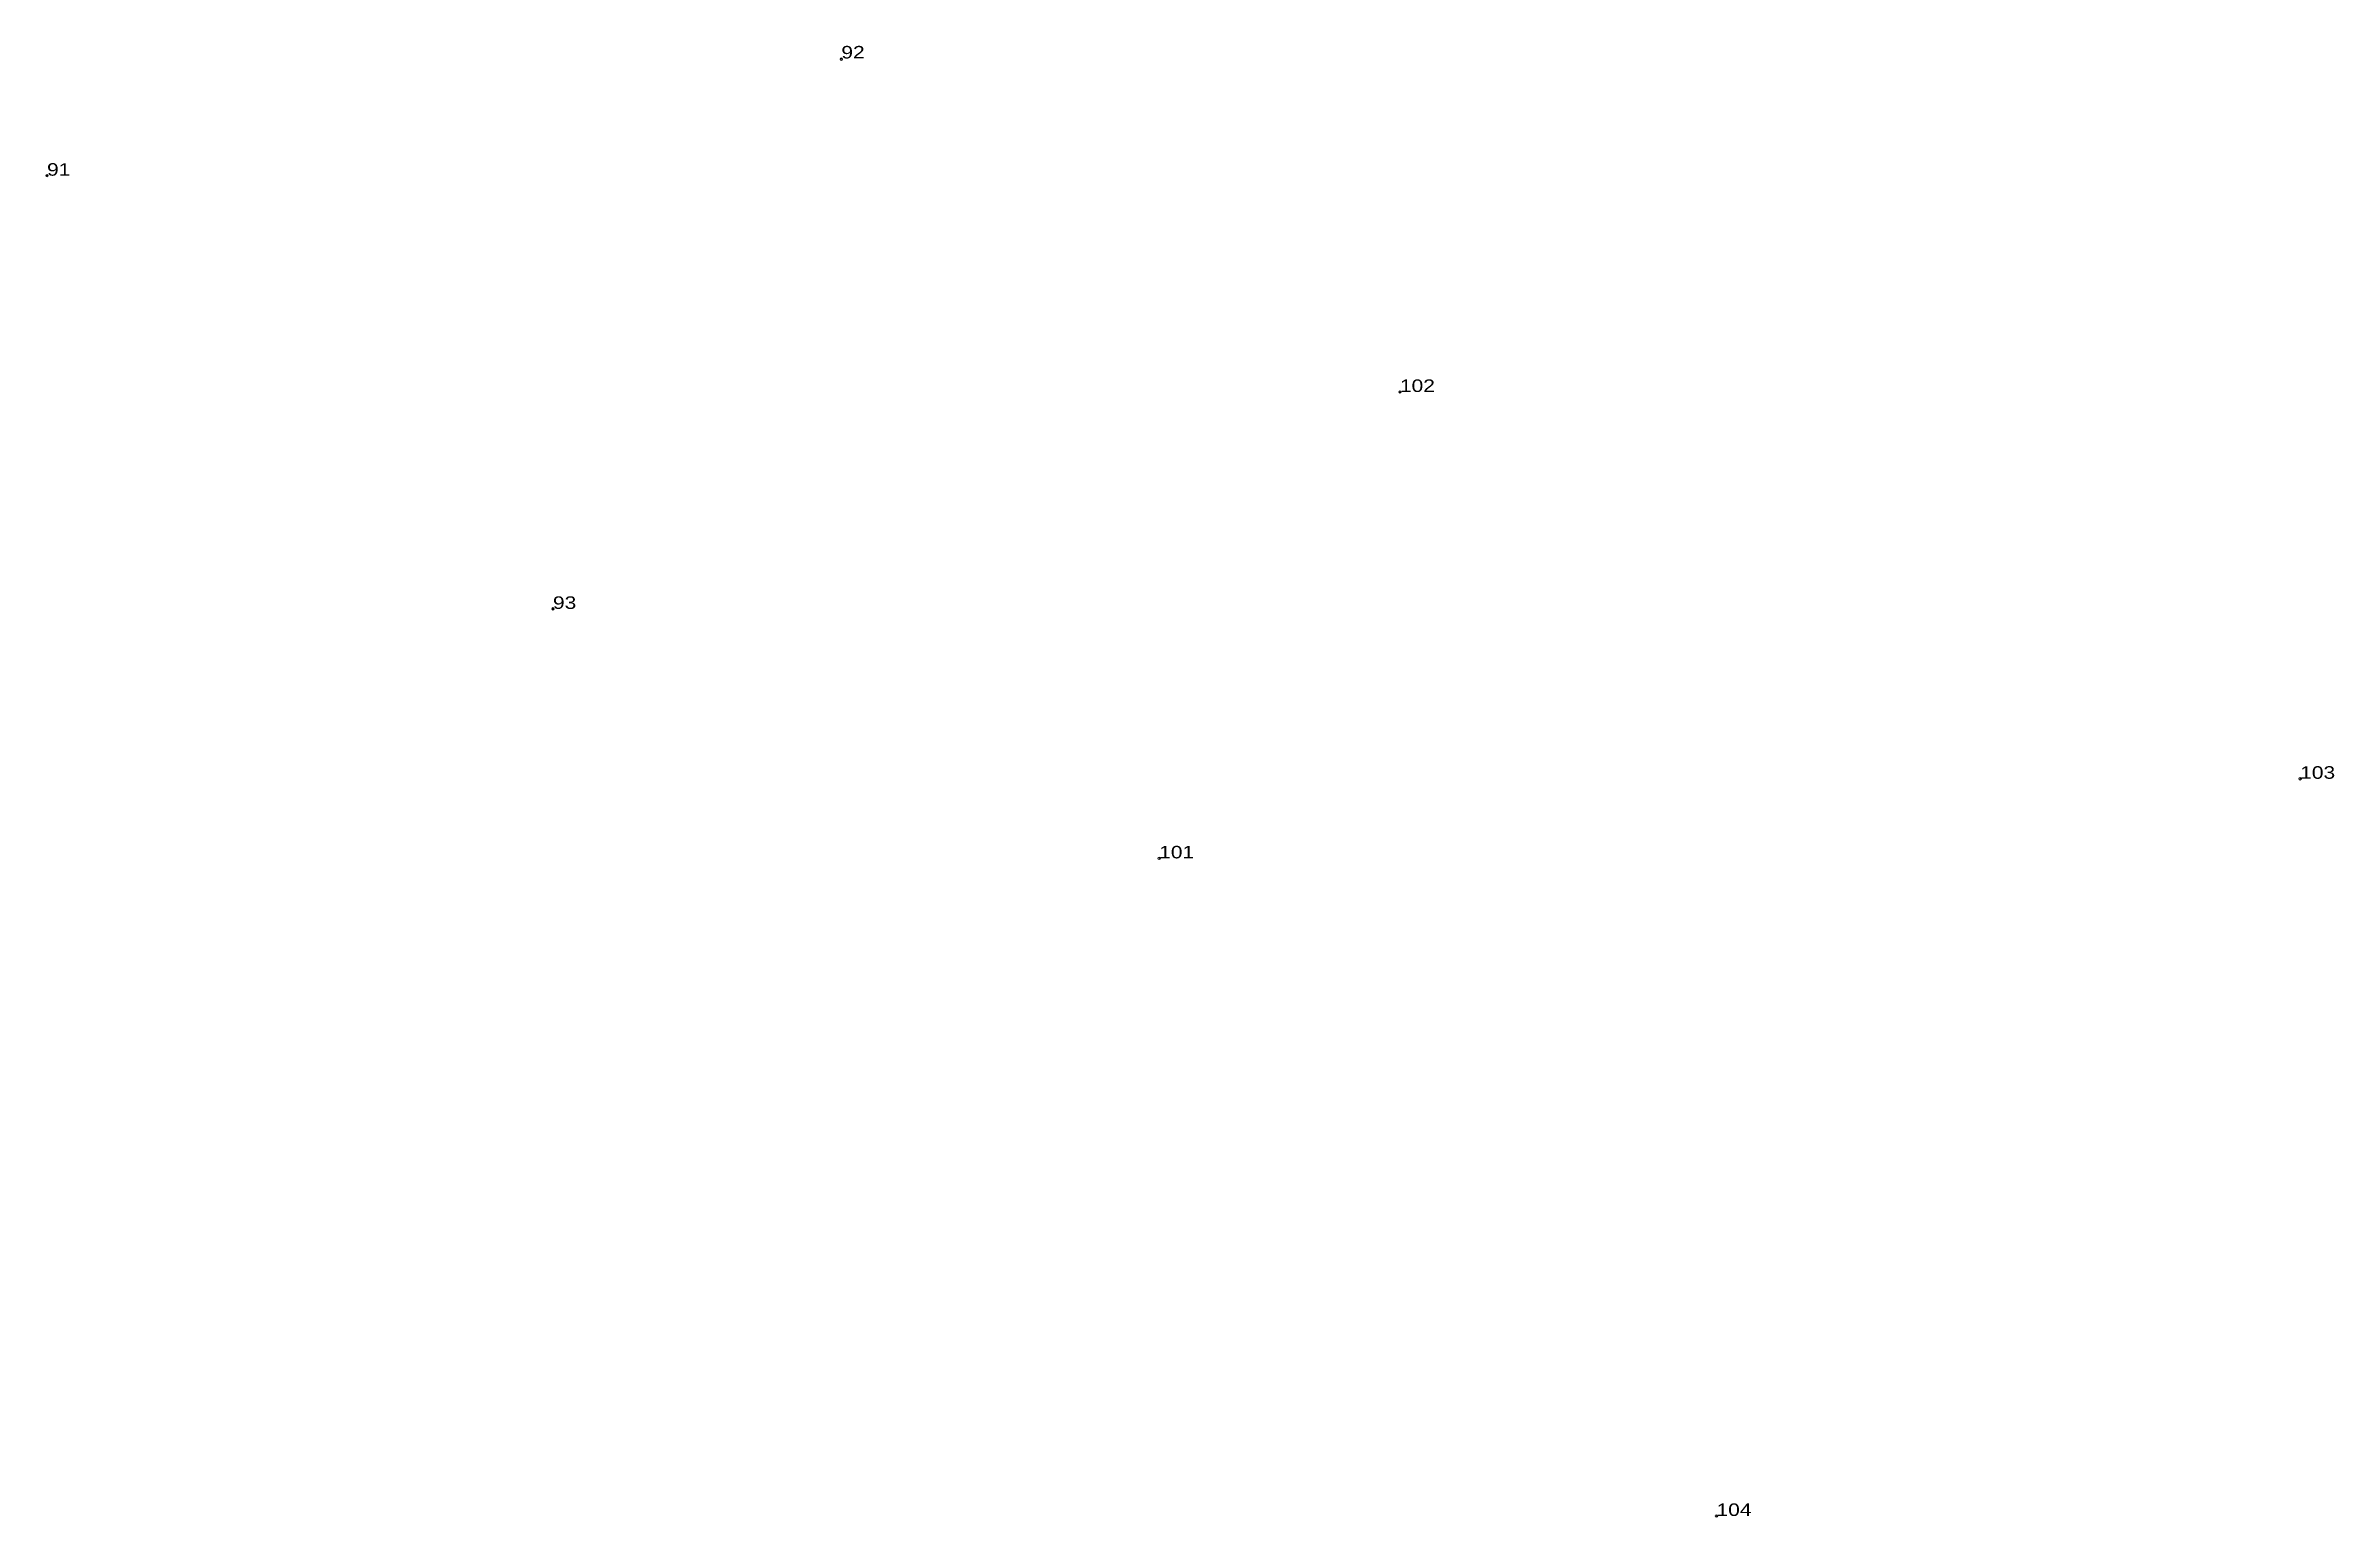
# Model space of a CAD drawing. Header units: metres. Extents: x 548025 to 549900, y 1837473 to 1838819.
# Drawn here: x 548480.68 to 548517.18, y 1838325.61 to 1838349.08 of the extents above; entities that cross this region are included whole.
import ezdxf

# ---------------------------------------------------------------- set-up
doc = ezdxf.new("R2010")
doc.units = ezdxf.units.M
doc.header["$LTSCALE"] = 0.08
doc.header["$PDMODE"] = 32
doc.header["$PDSIZE"] = 0.04
doc.layers.add('12', color=7, linetype='Continuous')
doc.layers.add('7', color=7, linetype='Continuous', lineweight=13)

msp = doc.modelspace()

# ---------------------------------------------------------------- texts
at = {"layer": '12', "width": 1.25}
for s, p in [('92', (548493.37, 1838348.88)), ('92', (548493.37, 1838348.88)), ('92', (548493.37, 1838348.88)), ('92', (548493.37, 1838348.88)), ('91', (548480.7, 1838347.01)), ('91', (548480.7, 1838347.01)), ('91', (548480.7, 1838347.01)), ('91', (548480.7, 1838347.01)), ('102', (548502.28, 1838343.56)), ('102', (548502.28, 1838343.56)), ('102', (548502.28, 1838343.56)), ('102', (548502.28, 1838343.56)), ('93', (548488.77, 1838340.1)), ('93', (548488.77, 1838340.1)), ('93', (548488.77, 1838340.1)), ('93', (548488.77, 1838340.1)), ('103', (548516.64, 1838337.39)), ('103', (548516.64, 1838337.39)), ('103', (548516.64, 1838337.39)), ('103', (548516.64, 1838337.39)), ('101', (548498.44, 1838336.12)), ('101', (548498.44, 1838336.12)), ('101', (548498.44, 1838336.12)), ('101', (548498.44, 1838336.12)), ('104', (548507.33, 1838325.63)), ('104', (548507.33, 1838325.63)), ('104', (548507.33, 1838325.63)), ('104', (548507.33, 1838325.63))]:
    msp.add_text(s, height=0.2, dxfattribs=at).set_placement(p)

# ---------------------------------------------------------------- linework, layer by layer
at = {"layer": '7'}
for p in [(548493.37, 1838348.87), (548480.7, 1838347.01), (548502.28, 1838343.56), (548488.77, 1838340.1), (548516.64, 1838337.39), (548498.44, 1838336.12), (548507.33, 1838325.63)]:
    msp.add_point(p, dxfattribs=at)

msp.set_redraw_order([(e.dxf.handle, doc.entitydb.next_handle()) for e in msp.query("TEXT MTEXT ATTDEF DIMENSION ARC_DIMENSION")])  # texts and dimensions are drawn at this point

doc.saveas('drawing.dxf')
